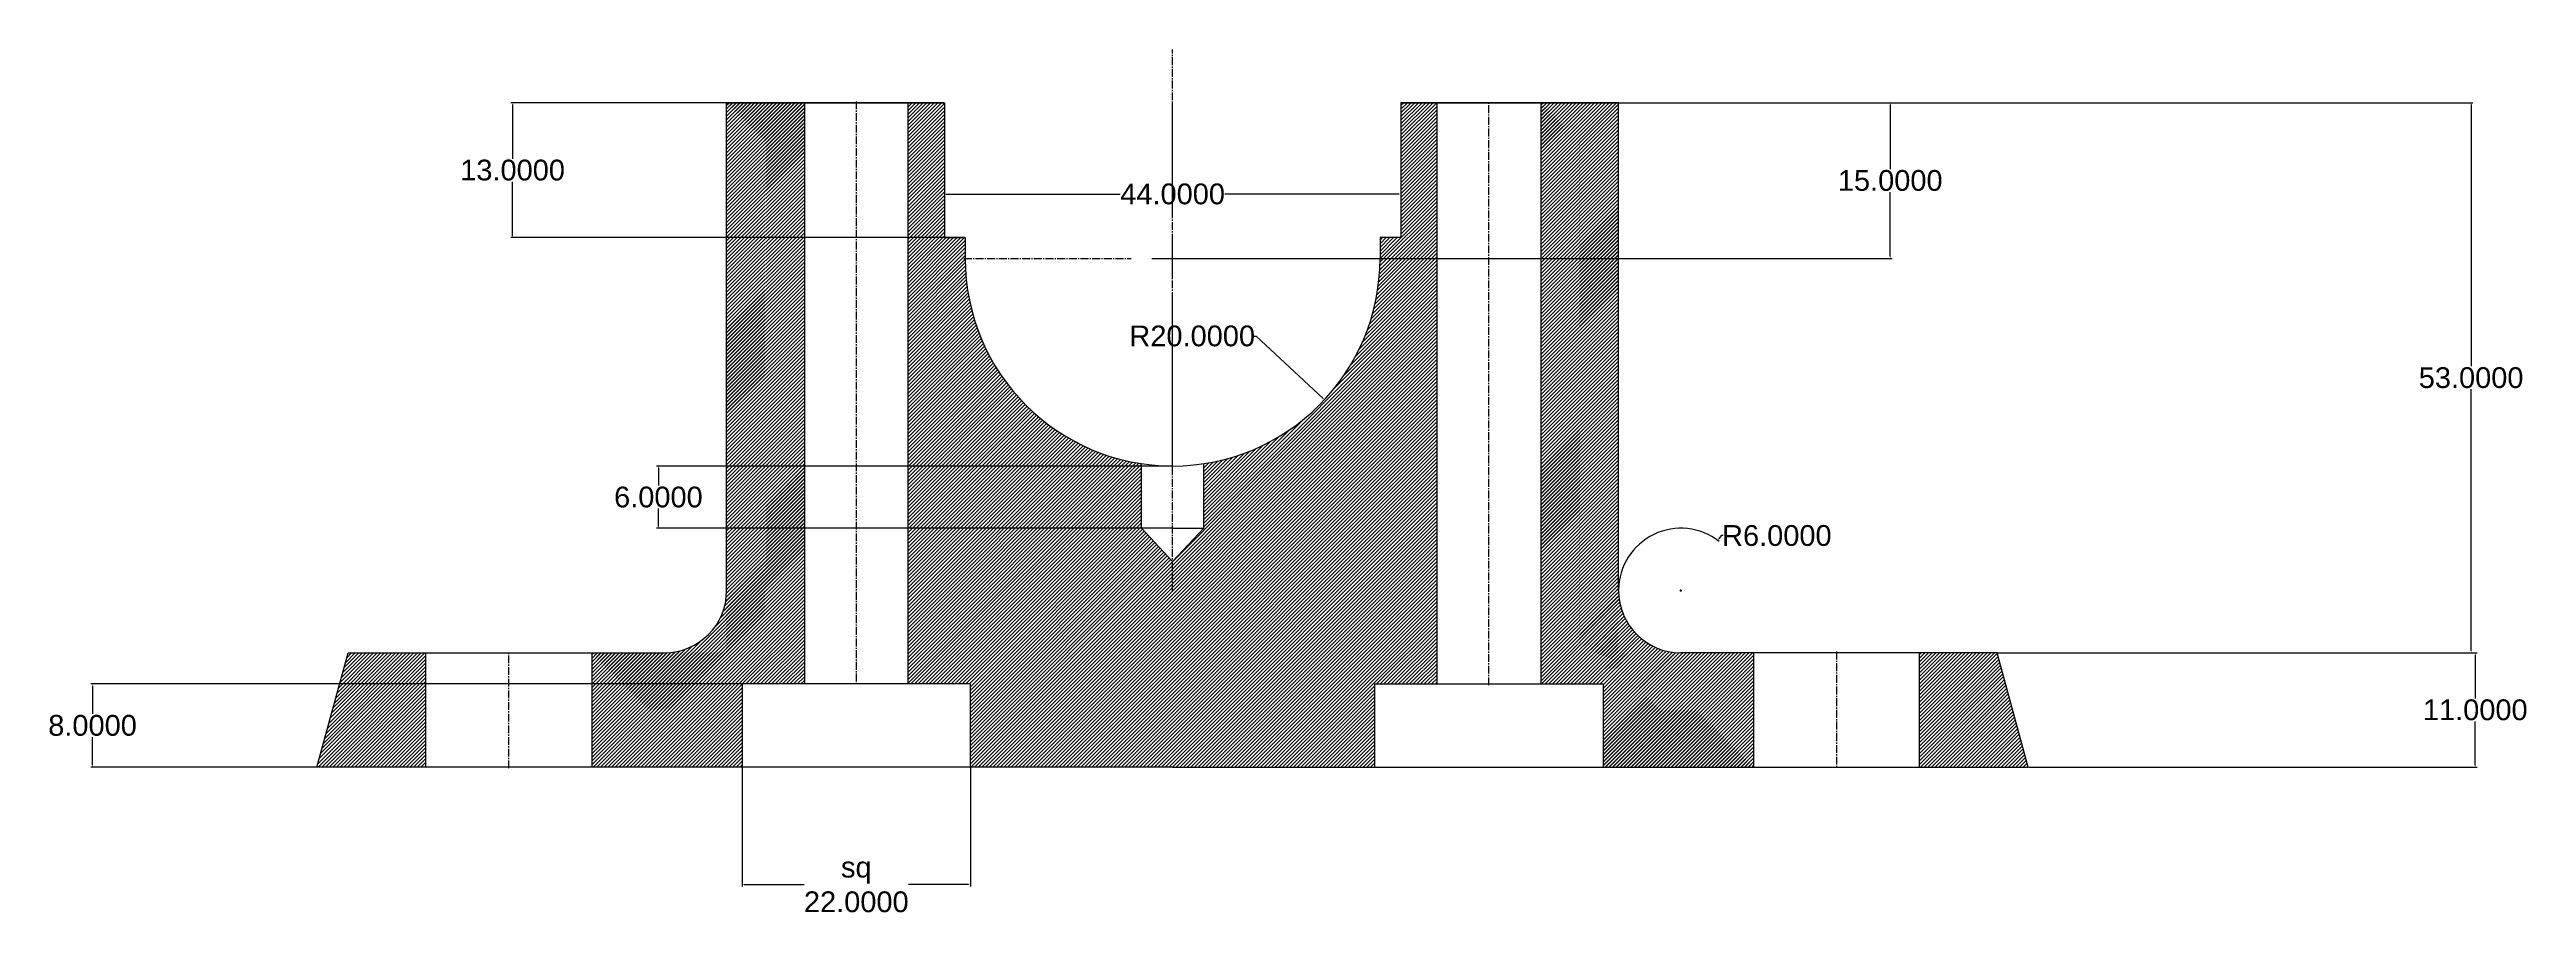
# Model space of a CAD drawing. Header units: inches. Extents: x -66 to 652, y -14 to 145.
# Drawn here: x 161.8 to 400.6, y -14 to 69.1 of the extents above; entities that cross this region are included whole.
import ezdxf

# ---------------------------------------------------------------- set-up
doc = ezdxf.new("R2010")
doc.units = ezdxf.units.IN
doc.header["$MEASUREMENT"] = 0
doc.linetypes.add('CENTER2', pattern=[1.125, 0.75, -0.125, 0.125, -0.125])
doc.styles.get("Standard").update_dxf_attribs({"font": 'arial.ttf'})
doc.dimstyles.get("Standard").update_dxf_attribs({"dimtxt": 0.18, "dimasz": 0.18, "dimexe": 0.18, "dimexo": 0.0625, "dimgap": 0.09, "dimtad": 0, "dimtih": 1, "dimtoh": 1, "dimdec": 4, "dimzin": 0, "dimdsep": 46, "dimtxsty": 'Standard', "dimcen": 0.09, "dimadec": 0, "dimazin": 0, "dimtfac": 1, "dimtdec": 4, "dimtofl": 0, "dimtmove": 0, "dimatfit": 3, "dimfxl": 1, "dimtolj": 1, "dimtzin": 0, "dimarcsym": 0})

# ---------------------------------------------------------------- blocks, each defined once
blk = doc.blocks.new('*U9')
at = {"color": 0, "linetype": 'CENTER2', "transparency": 16777216}
blk.add_line((0, -5.62), (0, 5.62), dxfattribs=at)
blk = doc.blocks.new('*U10')
at = {"color": 0, "linetype": 'CENTER2', "transparency": 16777216}
blk.add_line((0, 28.12), (0, -28.12), dxfattribs=at)
blk = doc.blocks.new('*U11')
at = {"color": 0, "linetype": 'CENTER2', "transparency": 16777216}
blk.add_line((0, -28.12), (0, 28.12), dxfattribs=at)
blk = doc.blocks.new('*U12')
at = {"color": 0, "linetype": 'CENTER2', "transparency": 16777216}
blk.add_line((0, 5.62), (0, -5.62), dxfattribs=at)
blk = doc.blocks.new('*U13')
at = {"color": 0, "linetype": 'CENTER2', "transparency": 16777216}
blk.add_line((0, -23.62), (0, 23.62), dxfattribs=at)
blk = doc.blocks.new('*U14')
at = {"color": 0, "linetype": 'CENTER2', "transparency": 16777216}
for p, q in [((0, 4), (0, 20.12)), ((-20.12, 0), (-4, 0)), ((4, 0), (20.12, 0)), ((0, -20.12), (0, -4))]:
    blk.add_line(p, q, dxfattribs=at)
at = {"color": 0, "linetype": 'Continuous', "transparency": 16777216}
for p, q in [((-2, 0), (2, 0)), ((0, -2), (0, 2))]:
    blk.add_line(p, q, dxfattribs=at)
blk = doc.blocks.new('*D46')
at = {"color": 0, "lineweight": -2, "transparency": 16777216}
for p, q in [((349.67, 11), (395.89, 11)), ((395.71, 10.82), (395.71, 6.61)), ((395.71, 0.18), (395.71, 4.39)), ((352.67, 0), (395.89, 0))]:
    blk.add_line(p, q, dxfattribs=at)
at = {"color": 0, "transparency": 16777216}
for points in [[(395.68, 10.82), (395.74, 10.82), (395.71, 11)], [(395.68, 0.18), (395.74, 0.18), (395.71, 0)]]:
    blk.add_solid(points, dxfattribs=at)
at = {"layer": 'Defpoints', "color": 0, "transparency": 16777216}
for p in [(349.61, 11), (395.71, 11), (352.61, 0)]:
    blk.add_point(p, dxfattribs=at)
at = {"color": 0, "transparency": 16777216, "insert": (395.71, 5.5), "char_height": 0.18, "attachment_point": 5}
blk.add_mtext('\\A1;{\\H11.11111x;11.0000}', dxfattribs=at)
blk = doc.blocks.new('*D47')
at = {"color": 0, "lineweight": -2, "transparency": 16777216}
for p, q in [((313.17, 64), (395.49, 64)), ((395.31, 63.82), (395.31, 38.61)), ((395.31, 11.18), (395.31, 36.39)), ((349.67, 11), (395.49, 11))]:
    blk.add_line(p, q, dxfattribs=at)
at = {"color": 0, "transparency": 16777216}
for points in [[(395.28, 63.82), (395.34, 63.82), (395.31, 64)], [(395.28, 11.18), (395.34, 11.18), (395.31, 11)]]:
    blk.add_solid(points, dxfattribs=at)
at = {"layer": 'Defpoints', "color": 0, "transparency": 16777216}
for p in [(313.11, 64), (349.61, 11), (395.31, 11)]:
    blk.add_point(p, dxfattribs=at)
at = {"color": 0, "transparency": 16777216, "insert": (395.31, 37.5), "char_height": 0.18, "attachment_point": 5}
blk.add_mtext('\\A1;{\\H11.11111x;53.0000}', dxfattribs=at)
blk = doc.blocks.new('*D49')
at = {"color": 0, "lineweight": -2, "transparency": 16777216}
for p, q in [((248.05, 64), (206.29, 64)), ((206.47, 63.82), (206.47, 58.61)), ((206.47, 51.18), (206.47, 56.39)), ((250.05, 51), (206.29, 51))]:
    blk.add_line(p, q, dxfattribs=at)
at = {"color": 0, "transparency": 16777216}
for points in [[(206.44, 63.82), (206.5, 63.82), (206.47, 64)], [(206.44, 51.18), (206.5, 51.18), (206.47, 51)]]:
    blk.add_solid(points, dxfattribs=at)
at = {"layer": 'Defpoints', "color": 0, "transparency": 16777216}
for p in [(206.47, 64), (248.11, 64), (250.11, 51)]:
    blk.add_point(p, dxfattribs=at)
at = {"color": 0, "transparency": 16777216, "insert": (206.47, 57.5), "char_height": 0.18, "attachment_point": 5}
blk.add_mtext('\\A1;{\\H11.11111x;13.0000}', dxfattribs=at)
blk = doc.blocks.new('*D50')
at = {"color": 0, "lineweight": -2, "transparency": 16777216}
for p, q in [((228.55, 8), (165.79, 8)), ((165.97, 7.82), (165.97, 5.11)), ((165.97, 0.18), (165.97, 2.89)), ((228.55, 0), (165.79, 0))]:
    blk.add_line(p, q, dxfattribs=at)
at = {"color": 0, "transparency": 16777216}
for points in [[(165.94, 7.82), (166, 7.82), (165.97, 8)], [(165.94, 0.18), (166, 0.18), (165.97, 0)]]:
    blk.add_solid(points, dxfattribs=at)
at = {"layer": 'Defpoints', "color": 0, "transparency": 16777216}
for p in [(228.61, 8), (165.97, 0), (228.61, 0)]:
    blk.add_point(p, dxfattribs=at)
at = {"color": 0, "transparency": 16777216, "insert": (165.97, 4), "char_height": 0.18, "attachment_point": 5}
blk.add_mtext('\\A1;{\\H11.11111x;8.0000}', dxfattribs=at)
blk = doc.blocks.new('*D51')
at = {"color": 0, "lineweight": -2, "transparency": 16777216}
for p, q in [((292.17, 64), (339.48, 64)), ((339.3, 63.82), (339.3, 57.61)), ((339.3, 49.18), (339.3, 55.39)), ((270.17, 49), (339.48, 49))]:
    blk.add_line(p, q, dxfattribs=at)
at = {"color": 0, "transparency": 16777216}
for points in [[(339.27, 63.82), (339.33, 63.82), (339.3, 64)], [(339.27, 49.18), (339.33, 49.18), (339.3, 49)]]:
    blk.add_solid(points, dxfattribs=at)
at = {"layer": 'Defpoints', "color": 0, "transparency": 16777216}
for p in [(292.11, 64), (339.3, 64), (270.11, 49)]:
    blk.add_point(p, dxfattribs=at)
at = {"color": 0, "transparency": 16777216, "insert": (339.3, 56.5), "char_height": 0.18, "attachment_point": 5}
blk.add_mtext('\\A1;{\\H11.11111x;15.0000}', dxfattribs=at)
blk = doc.blocks.new('*D52')
at = {"color": 0, "lineweight": -2, "transparency": 16777216}
for p, q in [((277.97, 41.52), (278.15, 41.52)), ((278.15, 41.52), (284.62, 35.5))]:
    blk.add_line(p, q, dxfattribs=at)
at = {"color": 0, "transparency": 16777216}
blk.add_solid([(284.64, 35.52), (284.6, 35.48), (284.75, 35.38)], dxfattribs=at)
at = {"layer": 'Defpoints', "color": 0, "transparency": 16777216}
for p in [(270.11, 49), (284.75, 35.38)]:
    blk.add_point(p, dxfattribs=at)
at = {"color": 0, "transparency": 16777216, "insert": (272, 41.52), "char_height": 0.18, "attachment_point": 5}
blk.add_mtext('\\A1;{\\H11.11111x;R20.0000}', dxfattribs=at)
blk = doc.blocks.new('*D53')
at = {"color": 0, "lineweight": -2, "transparency": 16777216}
for p, q in [((323, 22.29), (322.77, 21.98)), ((323.18, 22.29), (323, 22.29)), ((319.02, 17), (319.2, 17)), ((319.11, 16.91), (319.11, 17.09))]:
    blk.add_line(p, q, dxfattribs=at)
blk.add_arc((319.11, 17), 6, 51.9659, 179.4032, dxfattribs=at)
at = {"color": 0, "transparency": 16777216}
blk.add_solid([(322.74, 22), (322.79, 21.96), (322.66, 21.83)], dxfattribs=at)
at = {"layer": 'Defpoints', "color": 0, "transparency": 16777216}
for p in [(322.66, 21.83), (319.11, 17)]:
    blk.add_point(p, dxfattribs=at)
at = {"color": 0, "transparency": 16777216, "insert": (328.37, 22.29), "char_height": 0.18, "attachment_point": 5}
blk.add_mtext('\\A1;{\\H11.11111x;R6.0000}', dxfattribs=at)
blk = doc.blocks.new('*D54')
at = {"color": 0, "lineweight": -2, "transparency": 16777216}
for p, q in [((228.61, -0.06), (228.61, -11.51)), ((250.61, -0.06), (250.61, -11.51)), ((228.79, -11.33), (234.58, -11.33)), ((250.43, -11.33), (244.64, -11.33))]:
    blk.add_line(p, q, dxfattribs=at)
at = {"color": 0, "transparency": 16777216}
for points in [[(228.79, -11.3), (228.79, -11.36), (228.61, -11.33)], [(250.43, -11.3), (250.43, -11.36), (250.61, -11.33)]]:
    blk.add_solid(points, dxfattribs=at)
at = {"layer": 'Defpoints', "color": 0, "transparency": 16777216}
for p in [(228.61, 0), (250.61, 0), (250.61, -11.33)]:
    blk.add_point(p, dxfattribs=at)
at = {"color": 0, "transparency": 16777216, "insert": (239.61, -11.33), "char_height": 0.18, "attachment_point": 5}
blk.add_mtext('\\A1;{\\H11.11111x;sq \\P22.0000}', dxfattribs=at)
blk = doc.blocks.new('*D55')
at = {"color": 0, "lineweight": -2, "transparency": 16777216}
for p, q in [((248.11, 63.94), (248.11, 55.02)), ((292.11, 63.94), (292.11, 55.02)), ((248.29, 55.2), (265.05, 55.2)), ((291.93, 55.2), (275.16, 55.2))]:
    blk.add_line(p, q, dxfattribs=at)
at = {"color": 0, "transparency": 16777216}
for points in [[(248.29, 55.23), (248.29, 55.17), (248.11, 55.2)], [(291.93, 55.23), (291.93, 55.17), (292.11, 55.2)]]:
    blk.add_solid(points, dxfattribs=at)
at = {"layer": 'Defpoints', "color": 0, "transparency": 16777216}
for p in [(248.11, 64), (292.11, 64), (292.11, 55.2)]:
    blk.add_point(p, dxfattribs=at)
at = {"color": 0, "transparency": 16777216, "insert": (270.11, 55.2), "char_height": 0.18, "attachment_point": 5}
blk.add_mtext('\\A1;{\\H11.11111x;44.0000}', dxfattribs=at)
blk = doc.blocks.new('*D57')
at = {"color": 0, "lineweight": -2, "transparency": 16777216}
for p, q in [((270.05, 29), (220.35, 29)), ((220.53, 28.82), (220.53, 27.11)), ((220.53, 23.18), (220.53, 24.89)), ((270.05, 23), (220.35, 23))]:
    blk.add_line(p, q, dxfattribs=at)
at = {"color": 0, "transparency": 16777216}
for points in [[(220.5, 28.82), (220.56, 28.82), (220.53, 29)], [(220.5, 23.18), (220.56, 23.18), (220.53, 23)]]:
    blk.add_solid(points, dxfattribs=at)
at = {"layer": 'Defpoints', "color": 0, "transparency": 16777216}
for p in [(270.11, 29), (220.53, 23), (270.11, 23)]:
    blk.add_point(p, dxfattribs=at)
at = {"color": 0, "transparency": 16777216, "insert": (220.53, 26), "char_height": 0.18, "attachment_point": 5}
blk.add_mtext('\\A1;{\\H11.11111x;6.0000}', dxfattribs=at)

msp = doc.modelspace()

# ---------------------------------------------------------------- hatches: boundary and pattern name
h = msp.add_hatch()
h.set_pattern_fill('ANSI31', color=256, scale=2)
h.set_pattern_definition([(45, (270.10799, -3e-14), (-0.1767767, 0.1767767), [])])
h.paths.add_polyline_path([(198.10799, 11), (190.60799, 11), (187.60799, 0), (198.10799, 0)])
h.paths.add_polyline_path([(228.60799, 0), (228.60799, 8), (234.60799, 8), (234.60799, 64), (227.10799, 64), (227.10799, 11), (214.10799, 11), (214.10799, 0)])
h.paths.add_polyline_path([(250.60799, 8), (250.60799, 0), (270.10799, 0), (289.60799, 0), (289.60799, 8), (295.60799, 8), (295.60799, 64), (292.10799, 64), (292.10799, 51), (290.10799, 51), (290.10799, 49, -0.370769982), (273.10799, 29.22628), (273.10799, 23), (270.10799, 19.79982), (267.10799, 23), (267.10799, 29.22628, -0.370769982), (250.10799, 49), (250.10799, 51), (248.10799, 51), (248.10799, 64), (244.60799, 64), (244.60799, 8)])
h.paths.add_polyline_path([(305.60799, 8), (311.60799, 8), (311.60799, 0), (326.10799, 0), (326.10799, 11), (313.10799, 11), (313.10799, 64), (305.60799, 64)])
h.paths.add_polyline_path([(352.60799, 0), (349.60799, 11), (342.10799, 11), (342.10799, 0)])
h = msp.add_hatch()
h.set_pattern_fill('ANSI31', color=256, scale=2)
h.paths.add_polyline_path([(234.60799, 64), (227.10799, 64), (227.10799, 17, -0.414213562), (221.10799, 11), (214.10799, 11), (214.10799, 0), (228.60799, 0), (228.60799, 8), (234.60799, 8)])
h.paths.add_polyline_path([(313.10799, 17), (313.10799, 64), (305.60799, 64), (305.60799, 8), (311.60799, 8), (311.60799, 0), (326.10799, 0), (326.10799, 11), (319.10799, 11, -0.414213562)])

# ---------------------------------------------------------------- linework, layer by layer
for p, q in [((227.10799, 17), (227.10799, 64)), ((227.10799, 64), (248.10799, 64)), ((244.60799, 64), (234.60799, 64)), ((234.60799, 64), (234.60799, 8)), ((244.60799, 8), (244.60799, 64)), ((248.10799, 64), (248.10799, 51)), ((313.10799, 64), (292.10799, 64)), ((292.10799, 64), (292.10799, 51)), ((295.60799, 8), (295.60799, 64)), ((295.60799, 64), (305.60799, 64)), ((305.60799, 64), (305.60799, 8)), ((313.10799, 17), (313.10799, 64)), ((248.10799, 51), (250.10799, 51)), ((250.10799, 51), (250.10799, 49)), ((292.10799, 51), (290.10799, 51)), ((290.10799, 51), (290.10799, 49)), ((267.10799, 23), (267.10799, 29.22628)), ((273.10799, 23), (273.10799, 29.22628)), ((270.10799, 23), (267.10799, 23)), ((267.10799, 23), (270.10799, 19.79982)), ((270.10799, 23), (273.10799, 23)), ((273.10799, 23), (270.10799, 19.79982)), ((187.60799, 0), (190.60799, 11)), ((190.60799, 11), (221.10799, 11)), ((198.10799, 0), (198.10799, 11)), ((214.10799, 11), (214.10799, 0)), ((349.60799, 11), (319.10799, 11)), ((326.10799, 11), (326.10799, 0)), ((342.10799, 0), (342.10799, 11)), ((352.60799, 0), (349.60799, 11)), ((250.60799, 8), (228.60799, 8)), ((228.60799, 8), (228.60799, 0)), ((250.60799, 0), (250.60799, 8)), ((289.60799, 0), (289.60799, 8)), ((289.60799, 8), (311.60799, 8)), ((311.60799, 8), (311.60799, 0)), ((270.10799, 0), (187.60799, 0)), ((214.10799, 0), (198.10799, 0)), ((270.10799, 0), (352.60799, 0)), ((326.10799, 0), (342.10799, 0))]:
    msp.add_line(p, q)
for centre, radius, start, end in [((270.10799, 49), 20, 180, 270), ((270.10799, 49), 20, 270, 0), ((221.10799, 17), 6, 270, 0), ((319.10799, 17), 6, 180, 270)]:
    msp.add_arc(centre, radius, start, end)
msp.add_point((270.10799, 29))
msp.add_point((270.10799, 29))

# ---------------------------------------------------------------- block references
at = {"linetype": 'CENTER2'}
for name, p in [('*U14', (270.10799, 49)), ('*U10', (239.60799, 36)), ('*U13', (270.10799, 40.5)), ('*U11', (300.60799, 36)), ('*U9', (206.10799, 5.5)), ('*U12', (334.10799, 5.5))]:
    msp.add_blockref(name, p, dxfattribs=at)

# ---------------------------------------------------------------- dimensions: what is measured, and where the dimension line sits
for base, p1, p2, picture, middle in [((206.47022, 64), (250.10799, 51), (248.10799, 64), '*D49', (206.47022, 57.5)), ((339.29856, 64), (270.10799, 49), (292.10799, 64), '*D51', (339.29856, 56.5)), ((395.30953, 11), (313.10799, 64), (349.60799, 11), '*D47', (395.30953, 37.5)), ((220.53148, 23), (270.10799, 29), (270.10799, 23), '*D57', (220.53148, 26)), ((395.70617, 11), (352.60799, 0), (349.60799, 11), '*D46', (395.70617, 5.5)), ((165.97378, 0), (228.60799, 8), (228.60799, 0), '*D50', (165.97378, 4))]:
    dim = msp.add_linear_dim(base=base, p1=p1, p2=p2, angle=90, text='{\\H11.11111x;<>}', dimstyle='Standard')
    dim.commit()
    dim.dimension.update_dxf_attribs({"geometry": picture, "text_midpoint": middle})
for base, p1, p2, text, picture, middle in [((292.10799, 55.1953), (248.10799, 64), (292.10799, 64), '{\\H11.11111x;<>}', '*D55', (270.10799, 55.1953)), ((250.60799, -11.32797), (228.60799, 0), (250.60799, 0), '{\\H11.11111x;sq \\P<>}', '*D54', (239.60799, -11.32797))]:
    dim = msp.add_linear_dim(base=base, p1=p1, p2=p2, text=text, dimstyle='Standard')
    dim.commit()
    dim.dimension.update_dxf_attribs({"geometry": picture, "text_midpoint": middle})
for center, mpoint, picture, middle in [((270.10799, 49), (284.74926, 35.37528), '*D52', (271.99694, 41.51735)), ((319.10799, 17), (322.66135, 21.83463), '*D53', (328.37081, 22.28963))]:
    dim = msp.add_radius_dim(center=center, mpoint=mpoint, text='{\\H11.11111x;<>}', dimstyle='Standard')
    dim.commit()
    dim.dimension.update_dxf_attribs({"geometry": picture, "text_midpoint": middle, "dimtype": 164})

doc.saveas('drawing.dxf')
